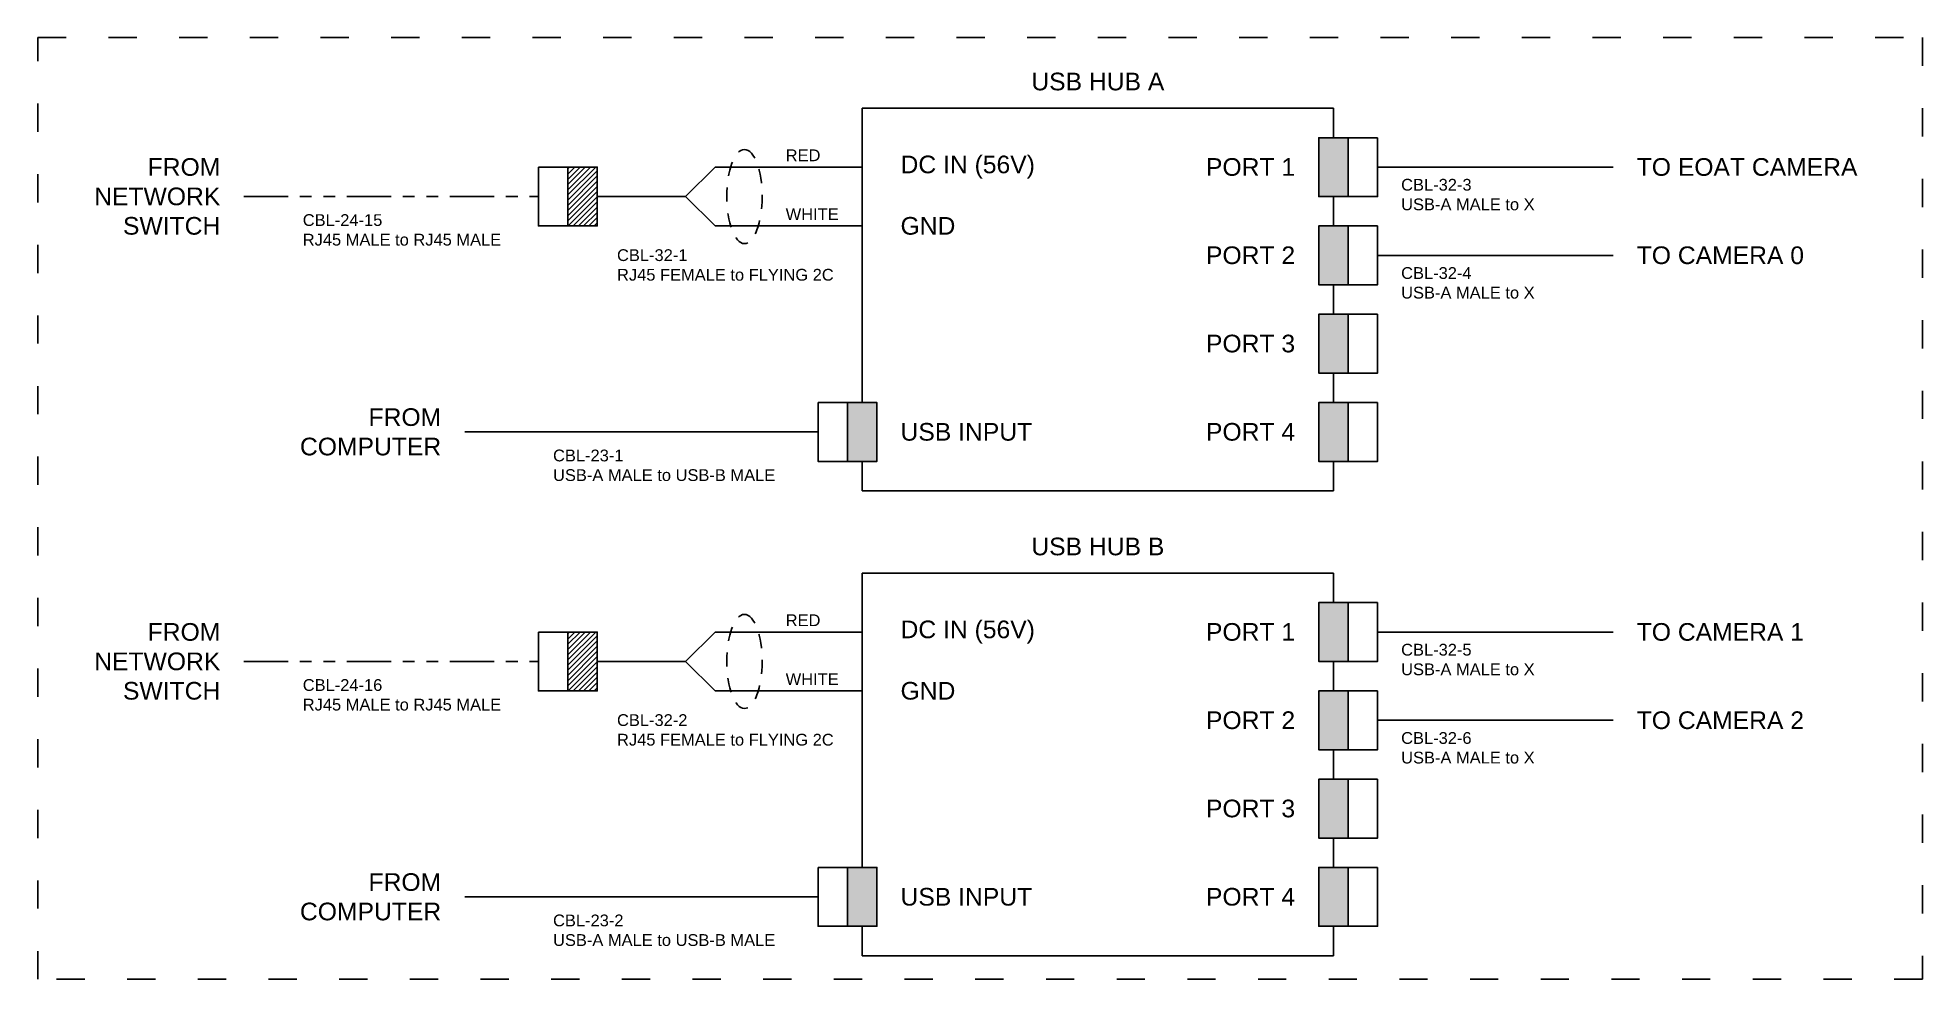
# Model space of a CAD drawing. Header units: inches. Extents: x -10 to 146, y 20 to 28.
# Drawn here: x 50.14 to 66.14, y 19.62 to 27.62 of the extents above; entities that cross this region are included whole.
import ezdxf

# ---------------------------------------------------------------- set-up
doc = ezdxf.new("R2010")
doc.units = ezdxf.units.IN
doc.header["$MEASUREMENT"] = 0
for name, pattern in [('ACAD_ISO02W100', [15, 12, -3]), ('ACAD_ISO03W100', [30, 12, -18]), ('PHANTOM', [2.5, 1.25, -0.25, 0.25, -0.25, 0.25, -0.25])]:
    doc.linetypes.add(name, pattern=pattern)
doc.styles.get("Standard").update_dxf_attribs({"font": 'arial.ttf'})

msp = doc.modelspace()

# ---------------------------------------------------------------- texts
at = {"color": 3, "char_height": 0.15}
for s, width, heights, insert, attachment_point in [('{\\C256;USB HUB A}', 3.7554, [0.155], (59.145, 27.171), 8), ('{\\C256;DC IN (56V)}', 1.28151, [0], (57.47, 26.521), 4), ('{\\C256;PORT 1}', 1.28151, [0], (60.82, 26.521), 6), ('{\\C256;GND}', 1.28151, [0], (57.47, 26.021), 4), ('{\\C256;PORT 2}', 1.28151, [0], (60.82, 25.771), 6), ('{\\C256;PORT 3}', 1.28151, [0], (60.82, 25.021), 6), ('{\\C256;USB INPUT}', 1.28151, [0], (57.47, 24.271), 4), ('{\\C256;PORT 4}', 1.28151, [0], (60.82, 24.271), 6), ('{\\C256;USB HUB B}', 3.7554, [0.155], (59.145, 23.221), 8), ('{\\C256;DC IN (56V)}', 1.28151, [0], (57.47, 22.571), 4), ('{\\C256;PORT 1}', 1.28151, [0], (60.82, 22.571), 6), ('{\\C256;GND}', 1.28151, [0], (57.47, 22.071), 4), ('{\\C256;PORT 2}', 1.28151, [0], (60.82, 21.821), 6), ('{\\C256;PORT 3}', 1.28151, [0], (60.82, 21.071), 6), ('{\\C256;USB INPUT}', 1.28151, [0], (57.47, 20.321), 4), ('{\\C256;PORT 4}', 1.28151, [0], (60.82, 20.321), 6)]:
    msp.add_mtext_dynamic_manual_height_columns(s, width=width, gutter_width=1, heights=heights, dxfattribs=dict(at, insert=insert, attachment_point=attachment_point))
at = {"color": 3}
for s, insert, char_height, width, attachment_point in [('{\\C256;FROM NETWORK SWITCH}', (51.695, 26.271), 0.15, 1.44525, 6), ('{\\C256;RED}', (56.495, 26.571), 0.1, 4.46392, 7), ('{\\C256;TO EOAT CAMERA}', (63.72, 26.521), 0.15, 1.98417, 4), ('{\\C256;CBL-32-3\\PUSB-A MALE to X}', (61.72, 26.421), 0.1, 4.46392, 1), ('{\\C256;CBL-24-15\\PRJ45 MALE to RJ45 MALE}', (52.395, 26.121), 0.1, 4.46392, 1), ('{\\C256;WHITE}', (56.495, 26.071), 0.1, 4.46392, 7), ('{\\C256;CBL-32-1\\PRJ45 FEMALE to FLYING 2C}', (55.063, 25.823), 0.1, 4.46392, 1), ('{\\C256;TO CAMERA 0}', (63.72, 25.771), 0.15, 1.98417, 4), ('{\\C256;CBL-32-4\\PUSB-A MALE to X}', (61.72, 25.671), 0.1, 4.46392, 1), ('{\\C256;FROM COMPUTER}', (53.57, 24.271), 0.15, 1.44525, 6), ('{\\C256;CBL-23-1\\PUSB-A MALE to USB-B MALE}', (54.52, 24.121), 0.1, 4.46392, 1), ('{\\C256;RED}', (56.495, 22.621), 0.1, 4.46392, 7), ('{\\C256;FROM NETWORK SWITCH}', (51.695, 22.321), 0.15, 1.44525, 6), ('{\\C256;TO CAMERA 1}', (63.72, 22.571), 0.15, 1.98417, 4), ('{\\C256;CBL-32-5\\PUSB-A MALE to X}', (61.72, 22.471), 0.1, 4.46392, 1), ('{\\C256;CBL-24-16\\PRJ45 MALE to RJ45 MALE}', (52.395, 22.171), 0.1, 4.46392, 1), ('{\\C256;WHITE}', (56.495, 22.121), 0.1, 4.46392, 7), ('{\\C256;CBL-32-2\\PRJ45 FEMALE to FLYING 2C}', (55.063, 21.873), 0.1, 4.46392, 1), ('{\\C256;TO CAMERA 2}', (63.72, 21.821), 0.15, 1.98417, 4), ('{\\C256;CBL-32-6\\PUSB-A MALE to X}', (61.72, 21.721), 0.1, 4.46392, 1), ('{\\C256;FROM COMPUTER}', (53.57, 20.321), 0.15, 1.44525, 6), ('{\\C256;CBL-23-2\\PUSB-A MALE to USB-B MALE}', (54.52, 20.171), 0.1, 4.46392, 1)]:
    msp.add_mtext(s, dxfattribs=dict(at, insert=insert, char_height=char_height, width=width, attachment_point=attachment_point))

# ---------------------------------------------------------------- hatches: boundary and pattern name
h = msp.add_hatch(color=3)
h.dxf.hatch_style = 1
h.paths.add_polyline_path([(57.27, 24.521), (57.02, 24.521), (57.02, 24.021), (57.27, 24.021)])
h.paths.add_polyline_path([(61.27, 24.521), (61.02, 24.521), (61.02, 24.021), (61.27, 24.021)])
h.paths.add_polyline_path([(61.27, 25.271), (61.02, 25.271), (61.02, 24.771), (61.27, 24.771)])
h.paths.add_polyline_path([(61.27, 26.021), (61.02, 26.021), (61.02, 25.521), (61.27, 25.521)])
h.paths.add_polyline_path([(61.27, 26.771), (61.02, 26.771), (61.02, 26.271), (61.27, 26.271)])
h = msp.add_hatch()
h.set_pattern_fill('ANSI31', color=5, scale=0.25)
h.set_pattern_definition([(45, (39.25, 2.271257), (-0.022097087, 0.022097087), [])])
h.paths.add_polyline_path([(54.895, 26.521), (54.645, 26.521), (54.645, 26.021), (54.895, 26.021)])
h = msp.add_hatch(color=3)
h.dxf.hatch_style = 1
h.paths.add_polyline_path([(57.27, 20.571), (57.02, 20.571), (57.02, 20.071), (57.27, 20.071)])
h.paths.add_polyline_path([(61.27, 20.571), (61.02, 20.571), (61.02, 20.071), (61.27, 20.071)])
h.paths.add_polyline_path([(61.27, 21.321), (61.02, 21.321), (61.02, 20.821), (61.27, 20.821)])
h.paths.add_polyline_path([(61.27, 22.071), (61.02, 22.071), (61.02, 21.571), (61.27, 21.571)])
h.paths.add_polyline_path([(61.27, 22.821), (61.02, 22.821), (61.02, 22.321), (61.27, 22.321)])
h = msp.add_hatch()
h.set_pattern_fill('ANSI31', color=5, scale=0.25)
h.set_pattern_definition([(45, (39.25, -1.678743), (-0.022097087, 0.022097087), [])])
h.paths.add_polyline_path([(54.895, 22.571), (54.645, 22.571), (54.645, 22.071), (54.895, 22.071)])

# ---------------------------------------------------------------- linework, layer by layer
at = {"color": 3}
for p, q in [((55.645, 26.271), (55.895, 26.521)), ((57.145, 26.521), (55.895, 26.521)), ((63.52, 26.521), (61.52, 26.521)), ((55.645, 26.271), (54.895, 26.271)), ((55.645, 26.271), (55.895, 26.021)), ((57.145, 26.021), (55.895, 26.021)), ((63.52, 25.771), (61.52, 25.771)), ((56.77, 24.271), (53.77, 24.271)), ((55.645, 22.321), (55.895, 22.571)), ((57.145, 22.571), (55.895, 22.571)), ((63.52, 22.571), (61.52, 22.571)), ((55.645, 22.321), (54.895, 22.321)), ((55.645, 22.321), (55.895, 22.071)), ((57.145, 22.071), (55.895, 22.071)), ((63.52, 21.821), (61.52, 21.821)), ((56.77, 20.321), (53.77, 20.321))]:
    msp.add_line(p, q, dxfattribs=at)
at = {"color": 5, "linetype": 'PHANTOM', "ltscale": 0.3}
for p, q in [((51.895, 26.271), (54.395, 26.271)), ((51.895, 22.321), (54.395, 22.321))]:
    msp.add_line(p, q, dxfattribs=at)
at = {"linetype": 'ACAD_ISO03W100', "ltscale": 0.02}
msp.add_lwpolyline([(50.145, 27.621), (66.145, 27.621), (66.145, 19.621), (50.145, 19.621)], close=True, dxfattribs=at)
for points in [[(57.145, 24.521), (57.145, 27.021), (61.145, 27.021), (61.145, 26.771)], [(61.145, 26.271), (61.145, 26.021)], [(61.145, 25.521), (61.145, 25.271)], [(61.145, 24.771), (61.145, 24.521)], [(61.145, 24.021), (61.145, 23.771), (57.145, 23.771), (57.145, 24.021)], [(57.145, 20.571), (57.145, 23.071), (61.145, 23.071), (61.145, 22.821)], [(61.145, 22.321), (61.145, 22.071)], [(61.145, 21.571), (61.145, 21.321)], [(61.145, 20.821), (61.145, 20.571)], [(61.145, 20.071), (61.145, 19.821), (57.145, 19.821), (57.145, 20.071)]]:
    msp.add_lwpolyline(points)
at = {"color": 3}
for points in [[(61.27, 26.771), (61.02, 26.771), (61.02, 26.271), (61.27, 26.271)], [(61.52, 26.771), (61.27, 26.771), (61.27, 26.271), (61.52, 26.271)], [(61.27, 26.021), (61.02, 26.021), (61.02, 25.521), (61.27, 25.521)], [(61.52, 26.021), (61.27, 26.021), (61.27, 25.521), (61.52, 25.521)], [(61.27, 25.271), (61.02, 25.271), (61.02, 24.771), (61.27, 24.771)], [(61.52, 25.271), (61.27, 25.271), (61.27, 24.771), (61.52, 24.771)], [(56.77, 24.521), (57.02, 24.521), (57.02, 24.021), (56.77, 24.021)], [(57.02, 24.521), (57.27, 24.521), (57.27, 24.021), (57.02, 24.021)], [(61.27, 24.521), (61.02, 24.521), (61.02, 24.021), (61.27, 24.021)], [(61.52, 24.521), (61.27, 24.521), (61.27, 24.021), (61.52, 24.021)], [(61.27, 22.821), (61.02, 22.821), (61.02, 22.321), (61.27, 22.321)], [(61.52, 22.821), (61.27, 22.821), (61.27, 22.321), (61.52, 22.321)], [(61.27, 22.071), (61.02, 22.071), (61.02, 21.571), (61.27, 21.571)], [(61.52, 22.071), (61.27, 22.071), (61.27, 21.571), (61.52, 21.571)], [(61.27, 21.321), (61.02, 21.321), (61.02, 20.821), (61.27, 20.821)], [(61.52, 21.321), (61.27, 21.321), (61.27, 20.821), (61.52, 20.821)], [(56.77, 20.571), (57.02, 20.571), (57.02, 20.071), (56.77, 20.071)], [(57.02, 20.571), (57.27, 20.571), (57.27, 20.071), (57.02, 20.071)], [(61.27, 20.571), (61.02, 20.571), (61.02, 20.071), (61.27, 20.071)], [(61.52, 20.571), (61.27, 20.571), (61.27, 20.071), (61.52, 20.071)]]:
    msp.add_lwpolyline(points, close=True, dxfattribs=at)
at = {"color": 5}
for points in [[(54.395, 26.521), (54.645, 26.521), (54.645, 26.021), (54.395, 26.021)], [(54.645, 26.521), (54.895, 26.521), (54.895, 26.021), (54.645, 26.021)], [(54.395, 22.571), (54.645, 22.571), (54.645, 22.071), (54.395, 22.071)], [(54.645, 22.571), (54.895, 22.571), (54.895, 22.071), (54.645, 22.071)]]:
    msp.add_lwpolyline(points, close=True, dxfattribs=at)
at = {"linetype": 'ACAD_ISO02W100', "ltscale": 0.01}
for centre in [(56.145, 26.271), (56.145, 22.321)]:
    msp.add_ellipse(centre, major_axis=(0, 0.4), ratio=0.375, dxfattribs=at)

msp.set_redraw_order([(e.dxf.handle, doc.entitydb.next_handle()) for e in msp.query("TEXT MTEXT ATTDEF DIMENSION ARC_DIMENSION")])  # texts and dimensions are drawn at this point

doc.saveas('drawing.dxf')
